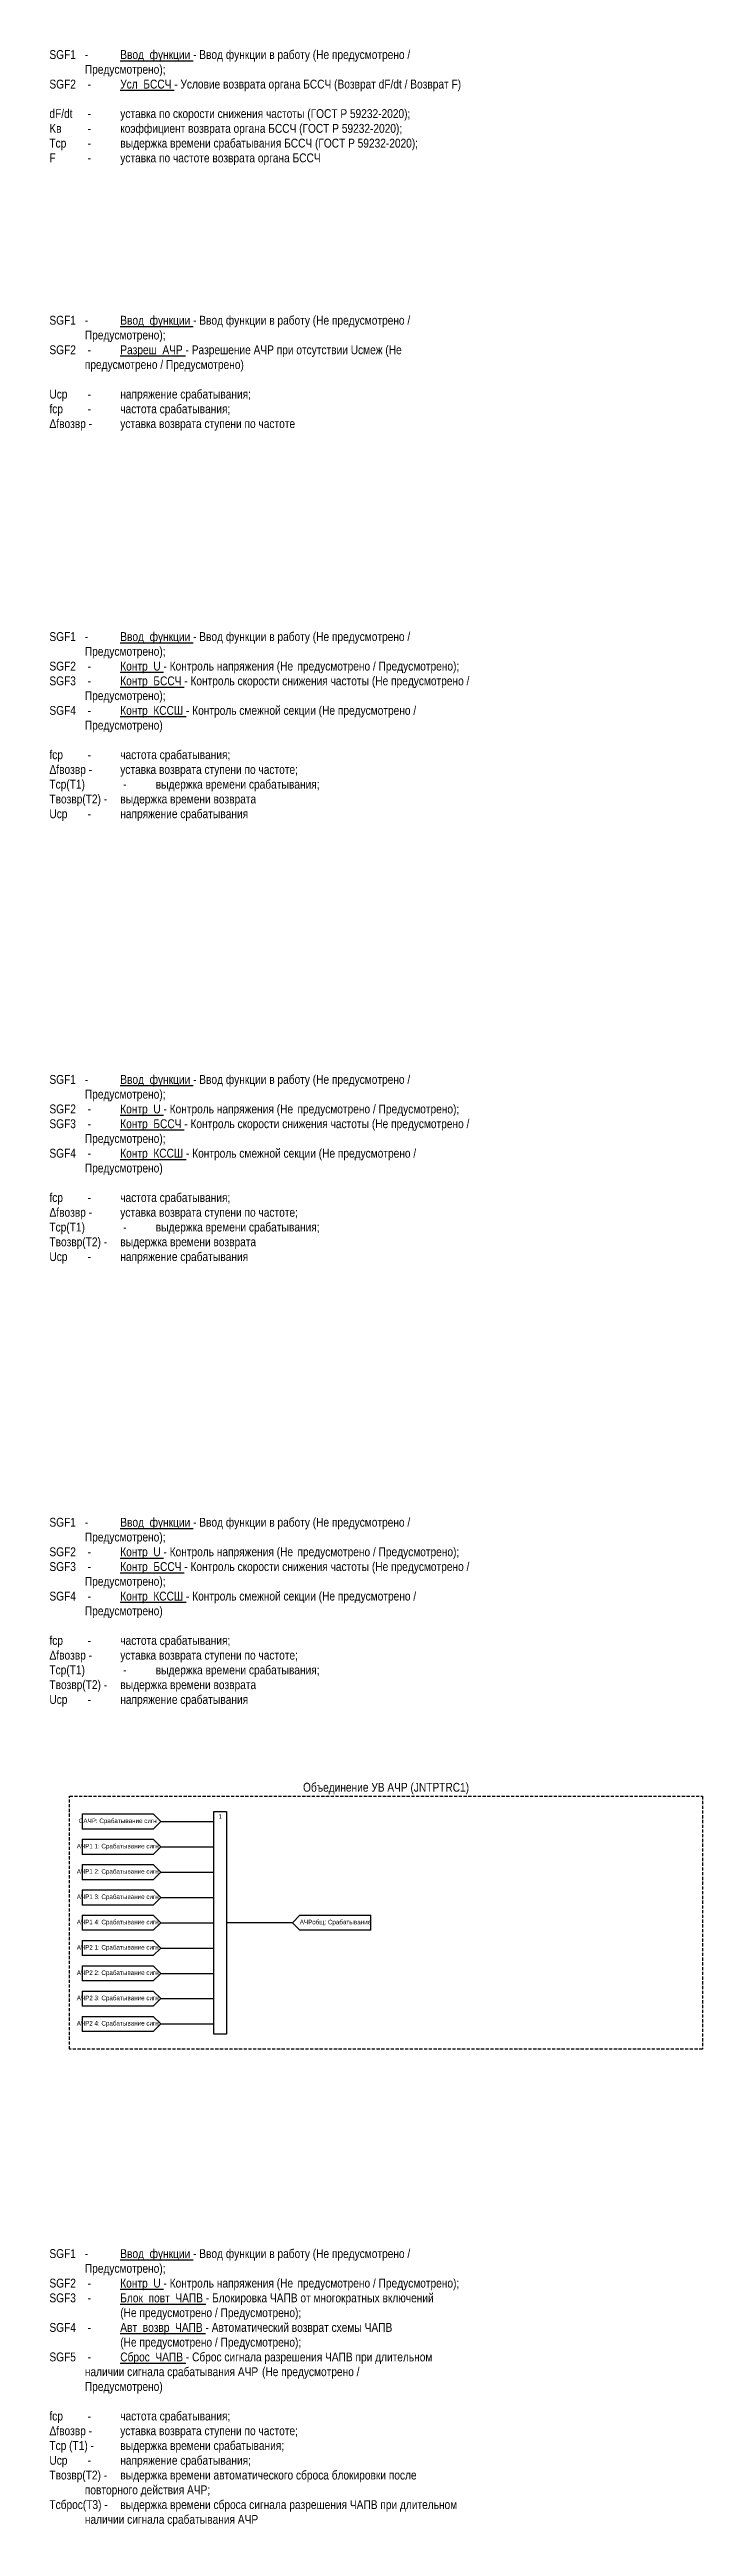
# Model space of a CAD drawing. Header units: millimetres. Extents: x -1311 to 1381, y -299 to 1200.
# Drawn here: x 300 to 558, y 191 to 1170 of the extents above; entities that cross this region are included whole.
import ezdxf

# ---------------------------------------------------------------- set-up
doc = ezdxf.new("R2010")
doc.units = ezdxf.units.MM
doc.linetypes.add('штриховая2', pattern=[0.375, 0.25, -0.125])
doc.layers.add('Основная', color=7, linetype='Continuous')
doc.styles.add('2.5_Gost_RD', font='ARIALN.TTF', dxfattribs={"height": 2.5})
doc.styles.add('3.5_Gost_RD', font='ARIALN.TTF', dxfattribs={"height": 3.5})

msp = doc.modelspace()

# ---------------------------------------------------------------- linework, layer by layer
at = {"ltscale": 100}
for p, q in [((313, 473), (313, 467)), ((313, 463), (313, 457)), ((313, 453), (313, 447)), ((313, 443), (313, 437)), ((313, 433), (313, 427)), ((399, 433), (396, 430)), ((313, 423), (313, 417)), ((396, 430), (370, 430)), ((396, 430), (399, 427)), ((313, 413), (313, 407)), ((313, 403), (313, 397)), ((313, 393), (313, 387))]:
    msp.add_line(p, q, dxfattribs=at)
at = {"linetype": 'штриховая2', "ltscale": 5}
msp.add_lwpolyline([(308, 480), (558, 480), (558, 380), (308, 380)], close=True, dxfattribs=at)
at = {"ltscale": 100}
msp.add_lwpolyline([(365, 474), (370, 474), (370, 386), (365, 386)], close=True, dxfattribs=at)
at = {"layer": 'Основная', "color": 0, "ltscale": 100}
for p, q in [((313, 473), (341, 473)), ((341, 473), (344, 470)), ((344, 470), (341, 467)), ((344, 470), (365, 470)), ((341, 467), (313, 467)), ((313, 463), (341, 463)), ((341, 463), (344, 460)), ((341, 457), (313, 457)), ((313, 453), (341, 453)), ((344, 460), (341, 457)), ((341, 453), (344, 450)), ((344, 460), (365, 460)), ((341, 447), (313, 447)), ((313, 443), (341, 443)), ((344, 450), (341, 447)), ((341, 443), (344, 440)), ((344, 450), (365, 450)), ((341, 437), (313, 437)), ((313, 433), (341, 433)), ((344, 440), (341, 437)), ((341, 433), (344, 430)), ((344, 440), (365, 440)), ((399, 433), (427, 433)), ((427, 427), (427, 433)), ((341, 427), (313, 427)), ((313, 423), (341, 423)), ((344, 430), (341, 427)), ((341, 423), (344, 420)), ((344, 430), (365, 430)), ((427, 427), (399, 427)), ((341, 417), (313, 417)), ((313, 413), (341, 413)), ((344, 420), (341, 417)), ((341, 413), (344, 410)), ((344, 420), (365, 420)), ((341, 407), (313, 407)), ((313, 403), (341, 403)), ((344, 410), (341, 407)), ((341, 403), (344, 400)), ((344, 410), (365, 410)), ((341, 397), (313, 397)), ((313, 393), (341, 393)), ((344, 400), (341, 397)), ((341, 393), (344, 390)), ((344, 400), (365, 400)), ((341, 387), (313, 387)), ((344, 390), (341, 387)), ((344, 390), (365, 390))]:
    msp.add_line(p, q, dxfattribs=at)

# ---------------------------------------------------------------- texts
at = {"color": 30, "ltscale": 100, "char_height": 3.5, "style": '3.5_Gost_RD'}
for s, insert, width, attachment_point in [('SGF1^I-^I{\\LВвод_функции} - Ввод функции в работу (Не предусмотрено /^I^I^IПредусмотрено);\\PSGF2^I - ^I{\\LУсл_БССЧ} - Условие возврата органа БССЧ (Возврат dF/dt / Возврат F)\\P\\PdF/dt^I - ^Iуставка по скорости снижения частоты (ГОСТ Р 59232-2020);\\PKв^I - ^Iкоэффициент возврата органа БССЧ (ГОСТ Р 59232-2020);\\PTср^I - ^Iвыдержка времени срабатывания БССЧ (ГОСТ Р 59232-2020);\\PF^I - ^Iуставка по частоте возврата органа БССЧ\\P ', (300, 1170), 165, 1), ('SGF1^I-^I{\\LВвод_функции} - Ввод функции в работу (Не предусмотрено /^I^I^IПредусмотрено);\\PSGF2^I - ^I{\\LРазреш_АЧР} - Разрешение АЧР при отсутствии Uсмеж (Не ^I^I^Iпредусмотрено / Предусмотрено)\\P\\PUср^I - ^Iнапряжение срабатывания;\\Pfср^I - ^Iчастота срабатывания;\\PΔfвозвр - ^Iуставка возврата ступени по частоте\\P ', (300, 1065), 165, 1), ('SGF1^I-^I{\\LВвод_функции} - Ввод функции в работу (Не предусмотрено /^I^I^I^IПредусмотрено);\\PSGF2^I - ^I{\\LКонтр_U} - Контроль напряжения (Не^Iпредусмотрено / Предусмотрено);\\PSGF3^I - ^I{\\LКонтр_БССЧ} - Контроль скорости снижения частоты (Не предусмотрено / ^I^I^IПредусмотрено);\\PSGF4^I - ^I{\\LКонтр_КССШ} - Контроль смежной секции (Не предусмотрено / ^I^I^I^IПредусмотрено)\\P\\Pfср^I - ^Iчастота срабатывания;\\PΔfвозвр - ^Iуставка возврата ступени по частоте;\\PTср(T1)^I - ^Iвыдержка времени срабатывания;\\PTвозвр(T2) - ^Iвыдержка времени возврата\\PUср^I - ^Iнапряжение срабатывания\\P\\P ', (300, 940), 175, 1), ('SGF1^I-^I{\\LВвод_функции} - Ввод функции в работу (Не предусмотрено /^I^I^I^IПредусмотрено);\\PSGF2^I - ^I{\\LКонтр_U} - Контроль напряжения (Не^Iпредусмотрено / Предусмотрено);\\PSGF3^I - ^I{\\LКонтр_БССЧ} - Контроль скорости снижения частоты (Не предусмотрено / ^I^I^IПредусмотрено);\\PSGF4^I - ^I{\\LКонтр_КССШ} - Контроль смежной секции (Не предусмотрено / ^I^I^I^IПредусмотрено)\\P\\Pfср^I - ^Iчастота срабатывания;\\PΔfвозвр - ^Iуставка возврата ступени по частоте;\\PTср(T1)^I - ^Iвыдержка времени срабатывания;\\PTвозвр(T2) - ^Iвыдержка времени возврата\\PUср^I - ^Iнапряжение срабатывания\\P\\P ', (300, 765), 175, 1), ('SGF1^I-^I{\\LВвод_функции} - Ввод функции в работу (Не предусмотрено /^I^I^I^IПредусмотрено);\\PSGF2^I - ^I{\\LКонтр_U} - Контроль напряжения (Не^Iпредусмотрено / Предусмотрено);\\PSGF3^I - ^I{\\LКонтр_БССЧ} - Контроль скорости снижения частоты (Не предусмотрено / ^I^I^IПредусмотрено);\\PSGF4^I - ^I{\\LКонтр_КССШ} - Контроль смежной секции (Не предусмотрено / ^I^I^I^IПредусмотрено)\\P\\Pfср^I - ^Iчастота срабатывания;\\PΔfвозвр - ^Iуставка возврата ступени по частоте;\\PTср(T1)^I - ^Iвыдержка времени срабатывания;\\PTвозвр(T2) - ^Iвыдержка времени возврата\\PUср^I - ^Iнапряжение срабатывания\\P\\P ', (300, 590), 175, 1), ('Объединение УВ АЧР (JNTPTRC1)', (433, 483), 250, 5), ('SGF1^I-^I{\\LВвод_функции} - Ввод функции в работу (Не предусмотрено /^I^I^IПредусмотрено);\\PSGF2^I - ^I{\\LКонтр_U} - Контроль напряжения (Не^Iпредусмотрено / Предусмотрено); SGF3^I - ^I{\\LБлок_повт_ЧАПВ} - Блокировка ЧАПВ от многократных включений ^J^I^I(Не предусмотрено / Предусмотрено);\\PSGF4^I - ^I{\\LАвт_возвр_ЧАПВ} - Автоматический возврат схемы ЧАПВ ^J^I^I(Не предусмотрено / Предусмотрено);\\PSGF5^I - ^I{\\LСброс_ЧАПВ} - Сброс сигнала разрешения ЧАПВ при длительном ^I^I^Iналичии сигнала срабатывания АЧР^I(Не предусмотрено / ^I^I^I^IПредусмотрено)\\P\\Pfср^I - ^Iчастота срабатывания;\\PΔfвозвр - ^Iуставка возврата ступени по частоте;\\PTср (T1) - ^Iвыдержка времени срабатывания;\\PUср^I - ^Iнапряжение срабатывания;\\PTвозвр(T2) -^Iвыдержка времени автоматического сброса блокировки после ^I^I^Iповторного действия АЧР;\\PTсброс(T3) -^Iвыдержка времени сброса сигнала разрешения ЧАПВ при длительном ^I^Iналичии сигнала срабатывания АЧР\\P ', (300, 301), 165, 1)]:
    msp.add_mtext(s, dxfattribs=dict(at, insert=insert, width=width, attachment_point=attachment_point))
at = {"ltscale": 100, "insert": (367.5, 472), "char_height": 1.8, "width": 5, "attachment_point": 5, "style": '2.5_Gost_RD'}
msp.add_mtext('1', dxfattribs=at)
at = {"layer": 'Основная', "color": 0, "ltscale": 100, "char_height": 1.8, "width": 28, "attachment_point": 5, "style": '2.5_Gost_RD'}
for s, insert in [('{\\C256;САЧР: Срабатывание сигн}', (327, 470)), ('{\\C256;АЧР1 1: Срабатывание сигн}', (327, 460)), ('{\\C256;АЧР1 2: Срабатывание сигн}', (327, 450)), ('{\\C256;АЧР1 3: Срабатывание сигн}', (327, 440)), ('{\\C256;АЧР1 4: Срабатывание сигн}', (327, 430)), ('{\\C256;АЧРобщ: Срабатывание}', (413, 430)), ('{\\C256;АЧР2 1: Срабатывание сигн}', (327, 420)), ('{\\C256;АЧР2 2: Срабатывание сигн}', (327, 410)), ('{\\C256;АЧР2 3: Срабатывание сигн}', (327, 400)), ('{\\C256;АЧР2 4: Срабатывание сигн}', (327, 390))]:
    msp.add_mtext(s, dxfattribs=dict(at, insert=insert))

doc.saveas('drawing.dxf')
